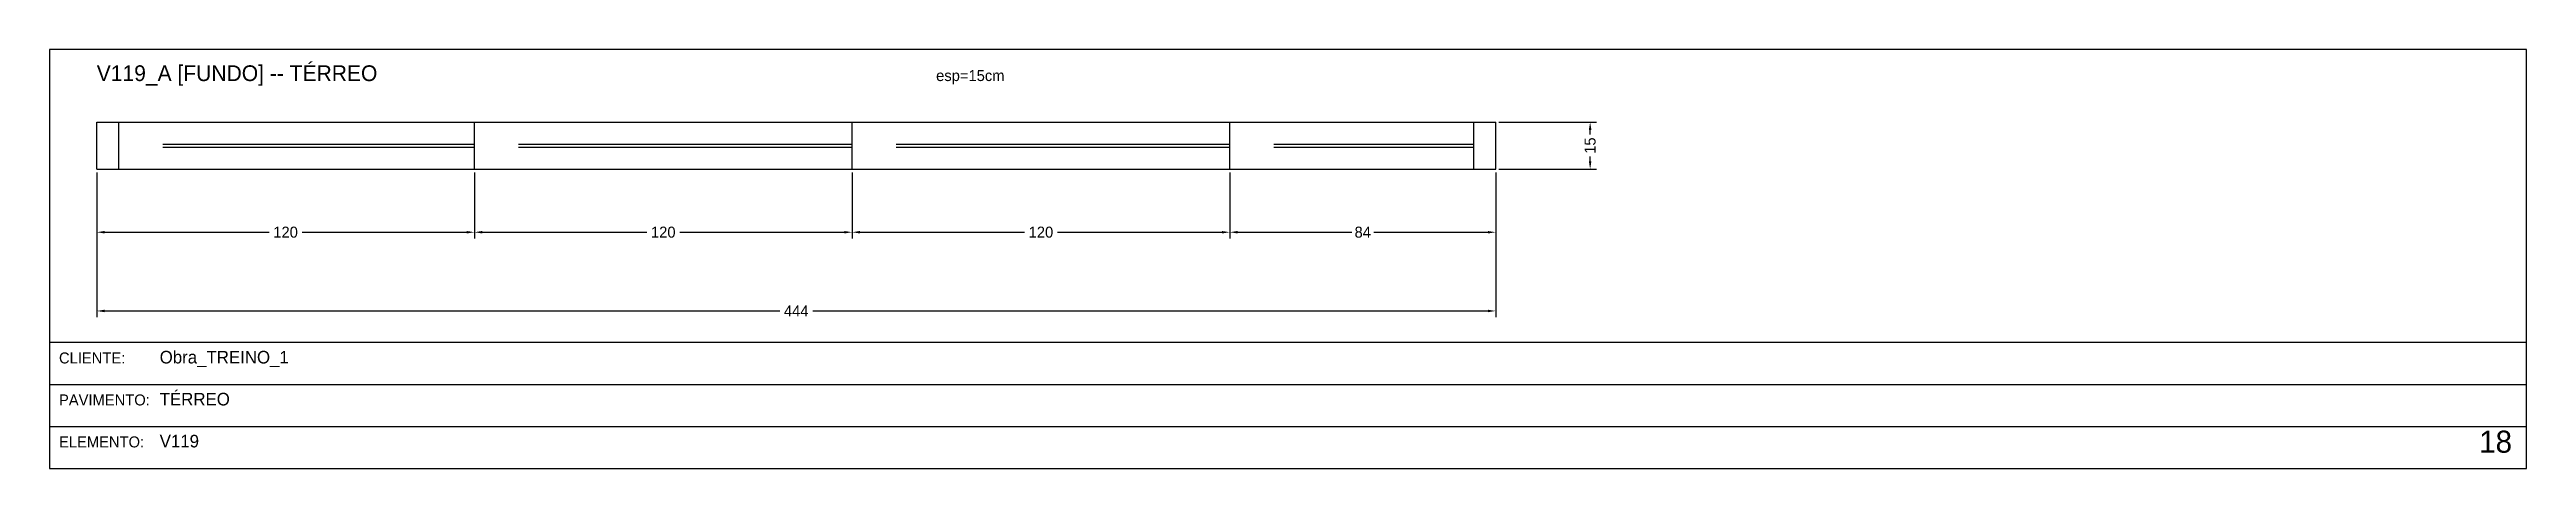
# Model space of a CAD drawing. Header units: metres. Extents: x 0 to 3208, y -1382 to -20.
# Drawn here: x 807 to 1594, y -765 to -632 of the extents above; entities that cross this region are included whole.
import ezdxf

# ---------------------------------------------------------------- set-up
doc = ezdxf.new("R2010")
doc.units = ezdxf.units.M
for name, color, linetype in [('BORDA_CELULA', 9, 'Continuous'), ('CARIMBO', 9, 'Continuous'), ('COTA', 241, 'Continuous'), ('NOMENCLATURA', 7, 'Continuous'), ('Painéis', 200, 'Continuous'), ('SARR_2.2x7', 40, 'Continuous')]:
    doc.layers.add(name, color=color, linetype=linetype)
doc.dimstyles.new('COTA', dxfattribs={"dimtxt": 3.5, "dimasz": 2.5, "dimexe": 2, "dimexo": 1, "dimgap": 0.9, "dimtad": 1, "dimdec": 0, "dimrnd": 1, "dimcen": 2.5, "dimclrd": 4, "dimclre": 4, "dimclrt": 4, "dimazin": 3, "dimtfac": 1, "dimtmove": 0, "dimatfit": 3})

msp = doc.modelspace()

# ---------------------------------------------------------------- texts
at = {"layer": 'CARIMBO', "color": 9}
for s, p in [('CLIENTE:', (810, -731.67)), ('PAVIMENTO:', (810, -745)), ('ELEMENTO:', (810, -758.33))]:
    msp.add_text(s, height=3.5, dxfattribs=at).set_placement(p)
at = {"layer": 'CARIMBO', "color": 2}
for s, p in [('Obra_TREINO_1', (842, -731.67)), ('TÉRREO', (842, -745)), ('V119', (842, -758.33))]:
    msp.add_text(s, height=4, dxfattribs=at).set_placement(p)
at = {"layer": 'CARIMBO', "color": 3}
msp.add_text('18', height=7, dxfattribs=at).set_placement((1579, -760))
at = {"layer": 'COTA'}
msp.add_text('esp=15cm', height=3.5, dxfattribs=at).set_placement((1088.7, -642))
at = {"layer": 'NOMENCLATURA'}
msp.add_text('V119_A [FUNDO] -- TÉRREO', height=5, dxfattribs=at).set_placement((822, -642))

# ---------------------------------------------------------------- blocks, each defined once
blk = doc.blocks.new('_CLOSEDFILLED')
at = {"color": 0, "linetype": 'BYBLOCK'}
blk.add_solid([(-1, 0.16), (0, 0), (-1, -0.16)], dxfattribs=at)
blk = doc.blocks.new('*D105')
at = {"color": 4}
for p, q in [((822, -671), (822, -692)), ((942, -671), (942, -692)), ((824.5, -690), (876.75, -690)), ((887.25, -690), (939.5, -690))]:
    blk.add_line(p, q, dxfattribs=at)
at = {"layer": 'Defpoints'}
for p in [(822, -670), (942, -670), (822, -690)]:
    blk.add_point(p, dxfattribs=at)
at = {"layer": 'COTA', "color": 4, "xscale": 2.5, "yscale": 2.5, "rotation": 180}
blk.add_blockref('_CLOSEDFILLED', (822, -690), dxfattribs=at)
at = {"layer": 'COTA', "color": 4, "xscale": 2.5, "yscale": 2.5}
blk.add_blockref('_CLOSEDFILLED', (942, -690), dxfattribs=at)
at = {"layer": 'COTA', "color": 4, "insert": (882, -690), "char_height": 3.5, "attachment_point": 5}
blk.add_mtext('120', dxfattribs=at)
blk = doc.blocks.new('*D106')
at = {"color": 4}
for p, q in [((942, -671), (942, -692)), ((1062, -671), (1062, -692)), ((944.5, -690), (996.75, -690)), ((1007.25, -690), (1059.5, -690))]:
    blk.add_line(p, q, dxfattribs=at)
at = {"layer": 'Defpoints'}
for p in [(942, -670), (1062, -670), (942, -690)]:
    blk.add_point(p, dxfattribs=at)
at = {"layer": 'COTA', "color": 4, "xscale": 2.5, "yscale": 2.5, "rotation": 180}
blk.add_blockref('_CLOSEDFILLED', (942, -690), dxfattribs=at)
at = {"layer": 'COTA', "color": 4, "xscale": 2.5, "yscale": 2.5}
blk.add_blockref('_CLOSEDFILLED', (1062, -690), dxfattribs=at)
at = {"layer": 'COTA', "color": 4, "insert": (1002, -690), "char_height": 3.5, "attachment_point": 5}
blk.add_mtext('120', dxfattribs=at)
blk = doc.blocks.new('*D107')
at = {"color": 4}
for p, q in [((1062, -671), (1062, -692)), ((1182, -671), (1182, -692)), ((1064.5, -690), (1116.75, -690)), ((1127.25, -690), (1179.5, -690))]:
    blk.add_line(p, q, dxfattribs=at)
at = {"layer": 'Defpoints'}
for p in [(1062, -670), (1182, -670), (1062, -690)]:
    blk.add_point(p, dxfattribs=at)
at = {"layer": 'COTA', "color": 4, "xscale": 2.5, "yscale": 2.5, "rotation": 180}
blk.add_blockref('_CLOSEDFILLED', (1062, -690), dxfattribs=at)
at = {"layer": 'COTA', "color": 4, "xscale": 2.5, "yscale": 2.5}
blk.add_blockref('_CLOSEDFILLED', (1182, -690), dxfattribs=at)
at = {"layer": 'COTA', "color": 4, "insert": (1122, -690), "char_height": 3.5, "attachment_point": 5}
blk.add_mtext('120', dxfattribs=at)
blk = doc.blocks.new('*D108')
at = {"color": 4}
for p, q in [((1182, -671), (1182, -692)), ((1266.5, -671), (1266.5, -692)), ((1184.5, -690), (1220.75, -690)), ((1227.75, -690), (1264, -690))]:
    blk.add_line(p, q, dxfattribs=at)
at = {"layer": 'Defpoints'}
for p in [(1182, -670), (1266.5, -670), (1182, -690)]:
    blk.add_point(p, dxfattribs=at)
at = {"layer": 'COTA', "color": 4, "xscale": 2.5, "yscale": 2.5, "rotation": 180}
blk.add_blockref('_CLOSEDFILLED', (1182, -690), dxfattribs=at)
at = {"layer": 'COTA', "color": 4, "xscale": 2.5, "yscale": 2.5}
blk.add_blockref('_CLOSEDFILLED', (1266.5, -690), dxfattribs=at)
at = {"layer": 'COTA', "color": 4, "insert": (1224.25, -690), "char_height": 3.5, "attachment_point": 5}
blk.add_mtext('84', dxfattribs=at)
blk = doc.blocks.new('*D109')
at = {"color": 4}
for p, q in [((822, -671), (822, -717)), ((1266.5, -671), (1266.5, -717)), ((824.5, -715), (1039, -715)), ((1049.5, -715), (1264, -715))]:
    blk.add_line(p, q, dxfattribs=at)
at = {"layer": 'Defpoints'}
for p in [(822, -670), (1266.5, -670), (822, -715)]:
    blk.add_point(p, dxfattribs=at)
at = {"layer": 'COTA', "color": 4, "xscale": 2.5, "yscale": 2.5, "rotation": 180}
blk.add_blockref('_CLOSEDFILLED', (822, -715), dxfattribs=at)
at = {"layer": 'COTA', "color": 4, "xscale": 2.5, "yscale": 2.5}
blk.add_blockref('_CLOSEDFILLED', (1266.5, -715), dxfattribs=at)
at = {"layer": 'COTA', "color": 4, "insert": (1044.25, -715), "char_height": 3.5, "attachment_point": 5}
blk.add_mtext('444', dxfattribs=at)
blk = doc.blocks.new('*D110')
at = {"color": 4}
for p, q in [((1267.5, -655), (1298.5, -655)), ((1296.5, -659), (1296.5, -657.5)), ((1296.5, -667.5), (1296.5, -666)), ((1267.5, -670), (1298.5, -670))]:
    blk.add_line(p, q, dxfattribs=at)
at = {"layer": 'Defpoints'}
for p in [(1266.5, -655), (1266.5, -670), (1296.5, -670)]:
    blk.add_point(p, dxfattribs=at)
at = {"layer": 'COTA', "color": 4, "xscale": 2.5, "yscale": 2.5}
for p, rotation in [((1296.5, -655), 90), ((1296.5, -670), 270)]:
    blk.add_blockref('_CLOSEDFILLED', p, dxfattribs=dict(at, rotation=rotation))
at = {"layer": 'COTA', "color": 4, "insert": (1296.5, -662.5), "char_height": 3.5, "attachment_point": 5, "rotation": 90}
blk.add_mtext('15', dxfattribs=at)

# ---------------------------------------------------------------- dimensions: what is measured, and where the dimension line sits
at = {"layer": 'COTA'}
dim = msp.add_linear_dim(base=(1296.5, -670), p1=(1266.5, -670), p2=(1266.5, -655), angle=90, dimstyle='COTA', dxfattribs=at)
dim.commit()
dim.dimension.update_dxf_attribs({"geometry": '*D110', "text_midpoint": (1296.5, -662.5)})
for base, p1, p2, picture, middle in [((822, -690), (822, -670), (942, -670), '*D105', (882, -690)), ((822, -715), (822, -670), (1266.5, -670), '*D109', (1044.25, -715)), ((942, -690), (942, -670), (1062, -670), '*D106', (1002, -690)), ((1062, -690), (1062, -670), (1182, -670), '*D107', (1122, -690)), ((1182, -690), (1182, -670), (1266.5, -670), '*D108', (1224.25, -690))]:
    dim = msp.add_linear_dim(base=base, p1=p1, p2=p2, dimstyle='COTA', dxfattribs=at)
    dim.commit()
    dim.dimension.update_dxf_attribs({"geometry": picture, "text_midpoint": middle})

# ---------------------------------------------------------------- linework, layer by layer
at = {"layer": 'BORDA_CELULA'}
for points in [[(807, -765), (1594, -765), (1594, -632), (807, -632)], [(807, -765), (1594, -765), (1594, -725), (807, -725)]]:
    msp.add_lwpolyline(points, close=True, dxfattribs=at)
at = {"layer": 'CARIMBO'}
for p, q in [((807, -738.33), (1594, -738.33)), ((807, -751.67), (1594, -751.67)), ((807, -765), (1594, -765))]:
    msp.add_line(p, q, dxfattribs=at)
at = {"layer": 'Painéis'}
for points in [[(822, -670), (822, -655)], [(822, -655), (942, -655)], [(942, -655), (1062, -655)], [(942, -670), (942, -655)], [(1062, -655), (1182, -655)], [(1062, -670), (1062, -655)], [(1182, -655), (1266.5, -655)], [(1182, -670), (1182, -655)], [(1266.5, -670), (1266.5, -655)], [(822, -670), (942, -670)], [(942, -670), (1062, -670)], [(1062, -670), (1182, -670)], [(1182, -670), (1266.5, -670)]]:
    msp.add_lwpolyline(points, dxfattribs=at)
at = {"layer": 'SARR_2.2x7'}
for points in [[(829, -670), (829, -655)], [(1259.5, -670), (1259.5, -655)], [(843, -662), (942, -662)], [(843, -663), (942, -663)], [(956, -662), (1062, -662)], [(956, -663), (1062, -663)], [(1076, -662), (1182, -662)], [(1076, -663), (1182, -663)], [(1196, -662), (1259.5, -662)], [(1196, -663), (1259.5, -663)]]:
    msp.add_lwpolyline(points, dxfattribs=at)

msp.set_redraw_order([(e.dxf.handle, doc.entitydb.next_handle()) for e in msp.query("TEXT MTEXT ATTDEF DIMENSION ARC_DIMENSION")])  # texts and dimensions are drawn at this point

doc.saveas('drawing.dxf')
